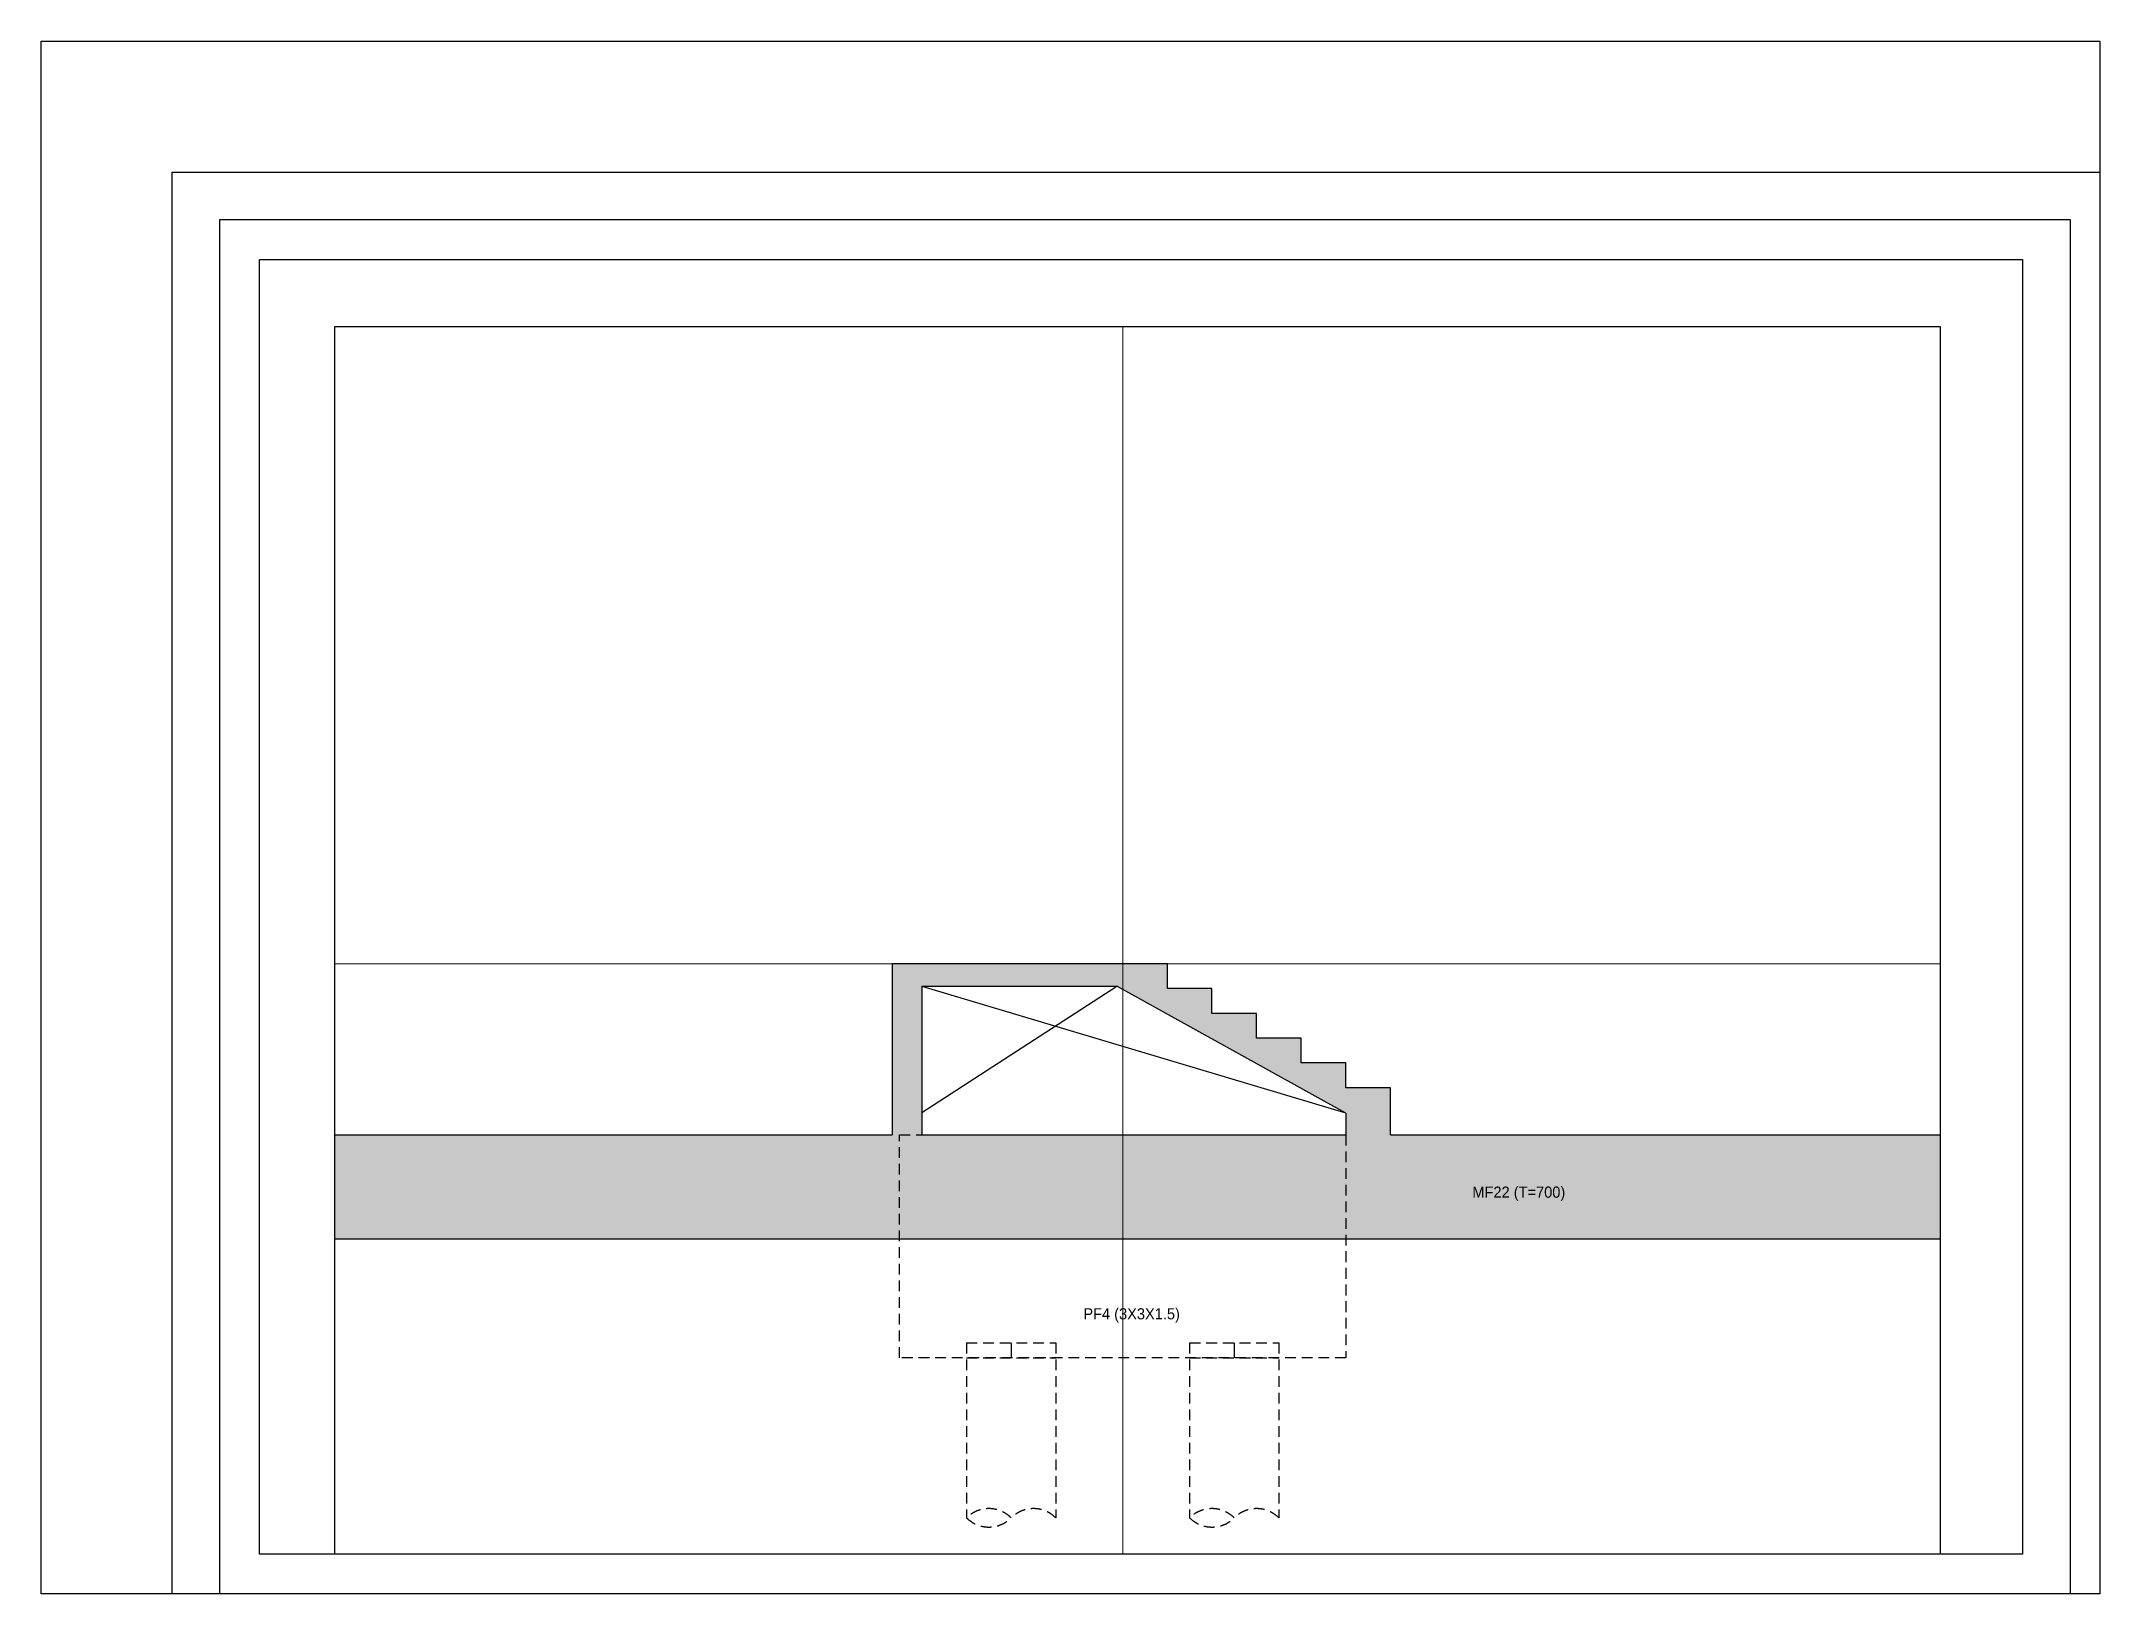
# Model space of a CAD drawing. Header units: millimetres. Extents: x 0 to 159189, y 0 to 10440.
# Drawn here: x 14000 to 27840, y 0 to 10440 of the extents above; entities that cross this region are included whole.
import ezdxf
from ezdxf.enums import TextEntityAlignment as Align

# ---------------------------------------------------------------- set-up
doc = ezdxf.new("R2010")
doc.units = ezdxf.units.MM
doc.header["$LTSCALE"] = 40
doc.linetypes.add('HID', pattern=[2.8, 1.8, -1])
doc.linetypes.add('HIDDEN', pattern=[9.525, 6.35, -3.175])
for name, color, linetype in [('A-CON', 2, 'Continuous'), ('OPEN', 1, 'HID'), ('구조SOLID', 253, 'Continuous'), ('기초', 5, 'HIDDEN')]:
    doc.layers.add(name, color=color, linetype=linetype)
doc.layers.add('AS-HIDLINE', color=205, linetype='Continuous', plot=False)
doc.layers.add('NOPLOT', color=191, linetype='Continuous', plot=False)
doc.layers.add('CEN', color=1, linetype='Continuous', lineweight=9)
doc.styles.add('Gdim', font='Dotum.ttf')

msp = doc.modelspace()

# ---------------------------------------------------------------- texts
at = {"layer": 'AS-HIDLINE', "linetype": 'Continuous', "style": 'Gdim'}
for s, p in [('MF22 (T=700)', (23934, 2701)), ('PF4 (3X3X1.5)', (21331, 1883))]:
    msp.add_text(s, height=75, dxfattribs=at).set_placement(p, align=Align.MIDDLE_CENTER)

# ---------------------------------------------------------------- blocks, each defined once
blk = doc.blocks.new('파일')
at = {"layer": 'NOPLOT'}
blk.add_line((371, 890, 0), (371, 790, 0), dxfattribs=at)
at = {"layer": 'NOPLOT', "linetype": 'HID'}
blk.add_line((71, 790, 0), (671, 790, 0), dxfattribs=at)
at = {"layer": '기초', "linetype": 'HID'}
for p, q in [((71, 890, 0), (671, 890, 0)), ((71, 890, 0), (71, -286, 0)), ((671, 890, 0), (671, -286, 0))]:
    blk.add_line(p, q, dxfattribs=at)
for centre, start, end in [((221, -436, 0), 45, 135), ((521, -436, 0), 45, 135), ((221, -136, 0), 225, 315)]:
    blk.add_arc(centre, 212, start, end, dxfattribs=at)

# ---------------------------------------------------------------- hatches: boundary and pattern name
at = {"layer": '구조SOLID'}
h = msp.add_hatch(color=256, dxfattribs=at)
h.dxf.hatch_style = 1
h.paths.add_polyline_path([(26767, 3087), (23071, 3087), (23071, 3403), (22771, 3403), (22771, 3570), (22471, 3570), (22471, 3737), (22171, 3737), (22171, 3903), (21871, 3903), (21871, 4070), (21571, 4070), (21571, 4237), (19721, 4237), (19721, 3087), (15974, 3087), (15974, 2387), (26767, 2387)])
h.paths.add_polyline_path([(19921, 3087), (19921, 4087), (21232, 4087), (22771, 3232), (22771, 3087)], flags=16)

# ---------------------------------------------------------------- linework, layer by layer
at = {"layer": 'A-CON'}
for p, q in [((21571, 4237), (19721, 4237)), ((19721, 4237), (19721, 3087)), ((21571, 4070), (21571, 4237)), ((19921, 4087), (21232, 4087)), ((19921, 4087), (19921, 3087)), ((22771, 3232), (21232, 4087)), ((21871, 4070), (21571, 4070)), ((21871, 3903), (21871, 4070)), ((22171, 3903), (21871, 3903)), ((22171, 3737), (22171, 3903)), ((22471, 3737), (22171, 3737)), ((22471, 3570), (22471, 3737)), ((22771, 3570), (22471, 3570)), ((22771, 3403), (22771, 3570)), ((23071, 3403), (22771, 3403)), ((23071, 3087), (23071, 3403)), ((22771, 3232), (22771, 3087)), ((15974, 3087), (19721, 3087)), ((19921, 3087), (22771, 3087)), ((23071, 3087), (26767, 3087)), ((15974, 2387), (26767, 2387))]:
    msp.add_line(p, q, dxfattribs=at)
at = {"layer": 'CEN'}
for p, q in [((21271, 8521), (21271, 267)), ((15974, 4237), (26767, 4237))]:
    msp.add_line(p, q, dxfattribs=at)
at = {"layer": 'NOPLOT'}
for points in [[(27840, 10440), (27840, 0), (14000, 0), (14000, 10440), (27840, 10440)], [(14880, 0), (14880, 9560), (27840, 9560)], [(15200, 0), (15200, 9240), (27640, 9240), (27640, 0)], [(15974, 267), (15974, 8521), (26767, 8521), (26767, 267)]]:
    msp.add_lwpolyline(points, dxfattribs=at)
msp.add_lwpolyline([(15467, 267), (15467, 8973), (27320, 8973), (27320, 267)], close=True, dxfattribs=at)
at = {"layer": 'OPEN', "linetype": 'Continuous'}
for p, q in [((19921, 4087), (22762, 3237)), ((19921, 3237), (21232, 4087))]:
    msp.add_line(p, q, dxfattribs=at)
at = {"layer": '기초', "linetype": 'HID'}
msp.add_lwpolyline([(19771, 3087), (22771, 3087), (22771, 1587), (19771, 1587)], close=True, dxfattribs=at)

# ---------------------------------------------------------------- block references
at = {"layer": '기초'}
for p in [(20150, 797, 0), (21650, 797, 0)]:
    msp.add_blockref('파일', p, dxfattribs=at)

msp.set_redraw_order([(e.dxf.handle, doc.entitydb.next_handle()) for e in msp.query("TEXT MTEXT ATTDEF DIMENSION ARC_DIMENSION")])  # texts and dimensions are drawn at this point

doc.saveas('drawing.dxf')
